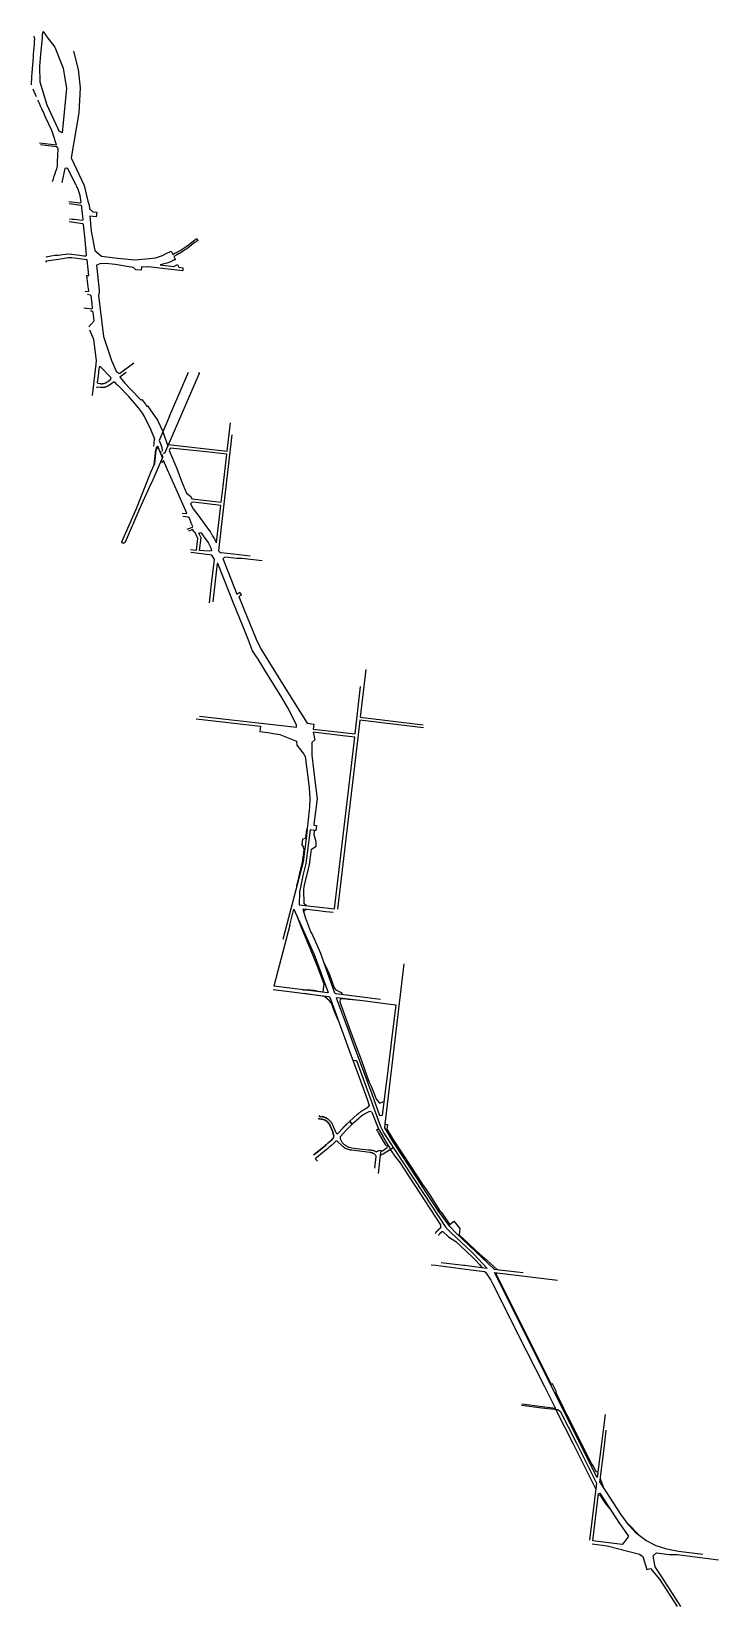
# Model space of a CAD drawing. Extents: x 267872 to 272229, y 5762262 to 5772251.
import ezdxf

# ---------------------------------------------------------------- set-up
doc = ezdxf.new("R2010")
doc.units = 0
for name, color, linetype in [('_xref', 7, 'Continuous'), ('SURFACE_EXISTING_BREAKLINE', 7, 'Continuous'), ('SURFACE_EXISTING_FLOW_ARROWS', 7, 'Continuous'), ('SURFACE_EXISTING_LOW_POINTS', 7, 'Continuous')]:
    doc.layers.add(name, color=color, linetype=linetype)

msp = doc.modelspace()

# ---------------------------------------------------------------- linework, layer by layer
for p, q in [((269677.2, 5766166.8), (269722.2, 5766161.1)), ((271354.2, 5763202.2), (271308.9, 5763292.4)), ((271451.3, 5763009), (271354.2, 5763202.2))]:
    msp.add_line(p, q)
msp.add_arc((271336.4, 5763193.3), 20, 26.67745, 26.68736)
at = {"layer": '_xref'}
for p, q in [((267892.8, 5772202.5), (267889, 5772221.1)), ((267891.7, 5772188.6), (267892.8, 5772202.5)), ((267932, 5772105.3), (267941, 5772214.4)), ((267941, 5772214.4), (267942.5, 5772232.5)), ((267942.5, 5772232.5), (267946.5, 5772251.4)), ((267946.5, 5772251.4), (267974.5, 5772209)), ((267974.5, 5772209), (268019.1, 5772152.1)), ((267883.7, 5772088.3), (267885.3, 5772108.4)), ((267885.3, 5772108.4), (267886.9, 5772128.4)), ((267886.9, 5772128.4), (267888.5, 5772148.5)), ((267888.5, 5772148.5), (267890.1, 5772168.6)), ((267890.1, 5772168.6), (267891.7, 5772188.6)), ((267925.8, 5772031.1), (267932, 5772105.3)), ((267925.8, 5772031.1), (267932, 5772105.3)), ((268019.1, 5772152.1), (268073.2, 5772019.8)), ((268019.1, 5772152.1), (268073.2, 5772019.8)), ((268137.3, 5772125.8), (268168.3, 5772010.8)), ((267876.5, 5771988.4), (267877.8, 5772012.1)), ((267877.8, 5772012.1), (267878.3, 5772020.7)), ((267878.3, 5772020.7), (267879.5, 5772035.6)), ((267879.5, 5772035.6), (267882.1, 5772068.3)), ((267882.1, 5772068.3), (267883.7, 5772088.3)), ((267927.7, 5771930.5), (267925.8, 5772031.1)), ((267927.7, 5771930.5), (267925.8, 5772031.1)), ((268073.2, 5772019.8), (268094.2, 5771890.8)), ((268073.2, 5772019.8), (268094.2, 5771890.8)), ((268168.3, 5772010.8), (268180.2, 5771893.8)), ((267871.9, 5771912.4), (267875.1, 5771964.7)), ((267875.1, 5771964.7), (267876.5, 5771988.4)), ((267971.1, 5771783.4), (267927.7, 5771930.5)), ((267971.1, 5771783.4), (267927.7, 5771930.5)), ((267879.4, 5771886.9), (267901.7, 5771838.4)), ((267921.8, 5771794.7), (267911.6, 5771816.8)), ((268094.2, 5771890.8), (268066.2, 5771609.7)), ((268094.2, 5771890.8), (268066.2, 5771609.7)), ((268180.2, 5771893.8), (268172.2, 5771735.7)), ((267929.4, 5771778.1), (267921.8, 5771794.7)), ((267937, 5771761.4), (267929.4, 5771778.1)), ((267942.1, 5771750.3), (267937, 5771761.4)), ((267945.4, 5771743.1), (267942.1, 5771750.3)), ((267947.2, 5771739.2), (267945.4, 5771743.1)), ((267954, 5771724.4), (267947.2, 5771739.2)), ((267954.5, 5771723.5), (267954, 5771724.4)), ((267961.7, 5771707.8), (267954.5, 5771723.5)), ((267981.8, 5771663.8), (267961.7, 5771707.8)), ((268038.2, 5771637.3), (267971.1, 5771783.4)), ((268172.2, 5771735.7), (268124.2, 5771450.7)), ((267998, 5771628.7), (267981.8, 5771663.8)), ((268000.6, 5771622.9), (267998, 5771628.7)), ((268004.9, 5771610.2), (268000.6, 5771622.9)), ((268010.9, 5771592.5), (268004.9, 5771610.2)), ((268046.6, 5771619), (268038.2, 5771637.3)), ((268066.2, 5771609.7), (268046.6, 5771619)), ((268066.2, 5771609.7), (268046.6, 5771619)), ((267922, 5771545), (268031.5, 5771531.6)), ((268030.8, 5771520.1), (267929.2, 5771532.4)), ((268031.5, 5771531.6), (268010.9, 5771592.5)), ((268036.8, 5771515.2), (268030.8, 5771520.1)), ((268040.2, 5771504.9), (268036.8, 5771515.2)), ((268039, 5771466.6), (268040.2, 5771504.9)), ((268039, 5771466.6), (268040.2, 5771504.9)), ((268037.6, 5771422.5), (268039, 5771466.6)), ((268037.6, 5771397.5), (268037.6, 5771422.5)), ((268124.2, 5771450.7), (268205.3, 5771274.4)), ((268005, 5771300), (268010.6, 5771316.9)), ((268010.6, 5771316.9), (268016.2, 5771333.4)), ((268016.2, 5771333.4), (268021.9, 5771350.5)), ((268021.9, 5771350.5), (268027, 5771365.9)), ((268027, 5771365.9), (268032.2, 5771381.2)), ((268032.2, 5771381.2), (268037.6, 5771397.5)), ((268082.7, 5771382.1), (268064.7, 5771292.9)), ((268099.8, 5771383.6), (268082.7, 5771382.1)), ((268153, 5771282.1), (268099.8, 5771383.6)), ((268158, 5771272.5), (268153, 5771282.1)), ((268161.9, 5771260.7), (268158, 5771272.5)), ((268164.3, 5771260.4), (268161.9, 5771260.7)), ((268165.7, 5771256.2), (268164.3, 5771260.4)), ((268169.3, 5771245.1), (268165.7, 5771256.2)), ((268169.9, 5771243.3), (268169.3, 5771245.1)), ((268179.8, 5771211.4), (268169.9, 5771243.3)), ((268186.5, 5771168.3), (268179.8, 5771211.4)), ((268205.3, 5771274.4), (268228.7, 5771174.4)), ((268109, 5771173.3), (268141.5, 5771169.3)), ((268125, 5771156), (268109.8, 5771157.8)), ((268140.1, 5771154.1), (268125, 5771156)), ((268155.2, 5771152.3), (268140.1, 5771154.1)), ((268141.5, 5771169.3), (268176.4, 5771165.1)), ((268185.1, 5771148.7), (268155.2, 5771152.3)), ((268176.4, 5771165.1), (268182.7, 5771164.3)), ((268182.7, 5771164.3), (268186.5, 5771168.3)), ((268190.4, 5771143.6), (268185.1, 5771148.7)), ((268192.1, 5771132.5), (268190.4, 5771143.6)), ((268193.7, 5771116.9), (268192.1, 5771132.5)), ((268197.9, 5771077.4), (268193.7, 5771116.9)), ((268228.7, 5771174.4), (268237.3, 5771149.8)), ((268237.3, 5771149.8), (268239.4, 5771127.3)), ((268239.4, 5771127.3), (268260.8, 5771108.6)), ((268260.8, 5771108.6), (268285.5, 5771105.6)), ((268285.5, 5771105.6), (268281.8, 5771075.1)), ((268153.1, 5771038.1), (268110.9, 5771043.4)), ((268113.8, 5771063.9), (268129, 5771062.1)), ((268129, 5771062.1), (268144.1, 5771060.3)), ((268144.1, 5771060.3), (268159.2, 5771058.5)), ((268197.7, 5771032.6), (268153.1, 5771038.1)), ((268159.2, 5771058.5), (268195.7, 5771054.1)), ((268195.7, 5771054.1), (268199.8, 5771058.1)), ((268202.7, 5771027.5), (268197.7, 5771032.6)), ((268199.8, 5771058.1), (268197.9, 5771077.4)), ((268212, 5770929.7), (268202.7, 5771027.5)), ((268281.8, 5771075.1), (268241.9, 5771080)), ((268241.9, 5771080), (268250.9, 5770984.5)), ((268221.3, 5770831.9), (268212, 5770929.7)), ((268250.9, 5770984.5), (268274.4, 5770863.1)), ((268866.6, 5770898.5), (268878.6, 5770907.1)), ((268878.6, 5770907.1), (268898, 5770922.4)), ((268902.4, 5770908.3), (268889.2, 5770898.2)), ((268898, 5770922.4), (268905.3, 5770927.8)), ((268908.5, 5770912.9), (268902.4, 5770908.3)), ((268905.3, 5770927.8), (268914, 5770933.8)), ((268915.3, 5770918.3), (268908.5, 5770912.9)), ((268914, 5770933.8), (268920.1, 5770938.4)), ((268920.5, 5770922.1), (268915.3, 5770918.3)), ((268920.1, 5770938.4), (268927.8, 5770926.5)), ((268927.8, 5770926.5), (268920.5, 5770922.1)), ((267964.4, 5770824.8), (267967, 5770821.6)), ((268042.8, 5770806), (267965, 5770794.3)), ((267967, 5770821.6), (267995.3, 5770828.5)), ((267995.3, 5770828.5), (268022.4, 5770832.5)), ((268022.4, 5770832.5), (268040.4, 5770832.6)), ((268040.4, 5770832.6), (268102, 5770841.9)), ((268105.9, 5770815.5), (268042.8, 5770806)), ((268102, 5770841.9), (268103.8, 5770841.7)), ((268103.8, 5770841.7), (268126.4, 5770839)), ((268114.5, 5770816.8), (268105.9, 5770815.5)), ((268127, 5770815.2), (268114.5, 5770816.8)), ((268126.4, 5770839), (268128.1, 5770838.7)), ((268222.8, 5770803.9), (268127, 5770815.2)), ((268128.1, 5770838.7), (268160.1, 5770834.9)), ((268160.1, 5770834.9), (268176, 5770832.9)), ((268176, 5770832.9), (268191.1, 5770831.1)), ((268191.1, 5770831.1), (268204.8, 5770829.4)), ((268204.8, 5770829.4), (268217.2, 5770827.9)), ((268217.2, 5770827.9), (268221.3, 5770831.9)), ((268224.4, 5770802.3), (268222.8, 5770803.9)), ((268235.8, 5770703.5), (268224.4, 5770802.3)), ((268274.4, 5770863.1), (268315.6, 5770826.3)), ((268315.6, 5770826.3), (268417.4, 5770813.9)), ((268417.4, 5770813.9), (268530.3, 5770802.4)), ((268530.3, 5770802.4), (268621.2, 5770812.5)), ((268621.2, 5770812.5), (268657.6, 5770816.5)), ((268657.6, 5770816.5), (268702.6, 5770829.8)), ((268702.6, 5770829.8), (268721.4, 5770840.5)), ((268721.4, 5770840.5), (268758.6, 5770858.6)), ((268776.4, 5770802.3), (268748.5, 5770788.1)), ((268758.6, 5770858.6), (268768.1, 5770838.1)), ((268768.1, 5770838.1), (268781.7, 5770844.5)), ((268778.7, 5770827.5), (268773.9, 5770825.3)), ((268773.9, 5770825.3), (268784.4, 5770802.5)), ((268784.4, 5770802.5), (268776.4, 5770802.3)), ((268793.3, 5770834.9), (268778.7, 5770827.5)), ((268781.7, 5770844.5), (268795.7, 5770851.7)), ((268803.5, 5770840.3), (268793.3, 5770834.9)), ((268795.7, 5770851.7), (268815.5, 5770863.2)), ((268810.9, 5770844.3), (268803.5, 5770840.3)), ((268826.6, 5770853.6), (268810.9, 5770844.3)), ((268815.5, 5770863.2), (268834.1, 5770874.8)), ((268836.8, 5770859.9), (268826.6, 5770853.6)), ((268834.1, 5770874.8), (268853.6, 5770888.6)), ((268842.9, 5770864), (268836.8, 5770859.9)), ((268849.5, 5770868.3), (268842.9, 5770864)), ((268857, 5770873.9), (268849.5, 5770868.3)), ((268853.6, 5770888.6), (268853.9, 5770888.2)), ((268853.9, 5770888.2), (268866.6, 5770898.5)), ((268867.5, 5770881.4), (268857, 5770873.9)), ((268875.4, 5770887.6), (268867.5, 5770881.4)), ((268889.2, 5770898.2), (268875.4, 5770887.6)), ((267965, 5770794.3), (267960, 5770789.2)), ((268225.8, 5770685.8), (268223.7, 5770704.5)), ((268223.7, 5770704.5), (268235.8, 5770703)), ((268235.8, 5770703), (268235.8, 5770703.5)), ((268304.3, 5770777), (268284.2, 5770769.9)), ((268284.2, 5770769.9), (268301, 5770610.5)), ((268343.7, 5770780.2), (268304.3, 5770777)), ((268402, 5770773.3), (268343.7, 5770780.2)), ((268477.7, 5770761.2), (268402, 5770773.3)), ((268518.9, 5770754.8), (268477.7, 5770761.2)), ((268521.8, 5770752.1), (268518.9, 5770754.8)), ((268534.4, 5770740.4), (268521.8, 5770752.1)), ((268566.7, 5770736.9), (268534.4, 5770740.4)), ((268568.7, 5770755), (268566.7, 5770736.9)), ((268569.2, 5770759.7), (268568.7, 5770755)), ((268604.5, 5770757.8), (268569.2, 5770759.7)), ((268614.7, 5770759.4), (268604.5, 5770757.8)), ((268720.5, 5770746.5), (268614.7, 5770759.4)), ((268730.7, 5770781.8), (268687.7, 5770770.8)), ((268687.7, 5770770.8), (268687.7, 5770770.8)), ((268687.7, 5770770.8), (268773.9, 5770760.3)), ((268831.6, 5770732.9), (268720.5, 5770746.5)), ((268748.5, 5770788.1), (268730.7, 5770781.8)), ((268773.9, 5770760.3), (268797.5, 5770774.2)), ((268797.5, 5770774.2), (268805.7, 5770756.4)), ((268805.7, 5770756.4), (268831.6, 5770753.2)), ((268831.6, 5770753.2), (268831.6, 5770732.9)), ((268212.2, 5770604.5), (268230.8, 5770602.3)), ((268227.9, 5770667.1), (268225.8, 5770685.8)), ((268230, 5770648.4), (268227.9, 5770667.1)), ((268231.8, 5770632.8), (268230, 5770648.4)), ((268230.8, 5770602.3), (268234.8, 5770606.2)), ((268234.8, 5770606.2), (268231.8, 5770632.8)), ((268301, 5770610.5), (268301.8, 5770600.6)), ((268245.5, 5770580.1), (268226.4, 5770582.4)), ((268250.6, 5770575), (268245.5, 5770580.1)), ((268256.2, 5770525.8), (268250.6, 5770575)), ((268259.6, 5770496.3), (268256.2, 5770525.8)), ((268301.8, 5770600.6), (268297.8, 5770577.4)), ((268297.8, 5770577.4), (268328.6, 5770317)), ((268204.1, 5770498.5), (268255.6, 5770492.3)), ((268235.7, 5770378.1), (268268.8, 5770416.6)), ((268257.4, 5770476.7), (268247.1, 5770477.9)), ((268255.6, 5770492.3), (268259.6, 5770496.3)), ((268262.4, 5770471.6), (268257.4, 5770476.7)), ((268268.8, 5770416.6), (268262.4, 5770471.6)), ((268266.3, 5770298), (268242.5, 5770357)), ((268328.6, 5770317), (268379.2, 5770165.5)), ((268284.4, 5770164), (268266.3, 5770298)), ((268258.3, 5769942), (268281.6, 5770140.5)), ((268281.6, 5770140.5), (268284.4, 5770164)), ((268300.6, 5770123.1), (268297.9, 5770100)), ((268307.8, 5770126.4), (268300.6, 5770123.1)), ((268376.5, 5770054.4), (268307.8, 5770126.4)), ((268307.8, 5770126.4), (268307.8, 5770126.4)), ((268379.2, 5770165.5), (268410.9, 5770093.6)), ((268429.9, 5770081.6), (268521.6, 5770149.7)), ((268292.3, 5770052.8), (268289, 5770025.6)), ((268289, 5770025.6), (268293.4, 5770020)), ((268294.1, 5770068.2), (268292.3, 5770052.8)), ((268293.4, 5770020), (268305.4, 5770018.6)), ((268294.5, 5770071.6), (268294.1, 5770068.2)), ((268296, 5770084.1), (268294.5, 5770071.6)), ((268297.9, 5770100), (268296, 5770084.1)), ((268305.4, 5770018.6), (268310.3, 5770018)), ((268310.3, 5770018), (268312.4, 5770017.8)), ((268312.4, 5770017.8), (268314.5, 5770017.7)), ((268314.5, 5770017.7), (268316.6, 5770017.6)), ((268316.6, 5770017.6), (268318.8, 5770017.6)), ((268318.8, 5770017.6), (268320.9, 5770017.7)), ((268320.9, 5770017.7), (268323, 5770017.9)), ((268323, 5770017.9), (268325.1, 5770018.2)), ((268325.1, 5770018.2), (268327.2, 5770018.5)), ((268327.2, 5770018.5), (268329.2, 5770018.9)), ((268329.2, 5770018.9), (268331.3, 5770019.4)), ((268331.3, 5770019.4), (268333.3, 5770019.9)), ((268333.3, 5770019.9), (268335.3, 5770020.5)), ((268335.3, 5770020.5), (268337.2, 5770021.2)), ((268337.2, 5770021.2), (268339.2, 5770022)), ((268339.2, 5770022), (268343, 5770023.7)), ((268343, 5770023.7), (268346.7, 5770025.8)), ((268346.7, 5770025.8), (268348.5, 5770026.9)), ((268348.5, 5770026.9), (268350.1, 5770028)), ((268350.1, 5770028), (268351.3, 5770028.8)), ((268351.3, 5770028.8), (268351.6, 5770029.1)), ((268351.6, 5770029.1), (268363.9, 5770038.4)), ((268357, 5770002.8), (268354.9, 5770001.7)), ((268359.1, 5770004), (268357, 5770002.8)), ((268361.1, 5770005.3), (268359.1, 5770004)), ((268363.1, 5770006.6), (268361.1, 5770005.3)), ((268365.1, 5770007.9), (268363.1, 5770006.6)), ((268363.9, 5770038.4), (268374.5, 5770046.4)), ((268366.6, 5770009.1), (268365.1, 5770007.9)), ((268380.7, 5770019.7), (268366.6, 5770009.1)), ((268374.5, 5770046.4), (268375, 5770053)), ((268375, 5770053), (268376.5, 5770054.4)), ((268391.9, 5770028.2), (268380.7, 5770019.7)), ((268399.3, 5770027.6), (268391.9, 5770028.2)), ((268413.3, 5770012.9), (268399.3, 5770027.6)), ((268410.9, 5770093.6), (268429.9, 5770081.6)), ((268423.2, 5770002.6), (268413.3, 5770012.9)), ((268424.6, 5770004), (268423.2, 5770002.6)), ((268490, 5769935.5), (268424.6, 5770004)), ((268472.5, 5770089.3), (268432.2, 5770058.8)), ((268432.2, 5770058.8), (268444.7, 5770043.5)), ((268444.7, 5770043.5), (268464.7, 5770020.7)), ((268464.7, 5770020.7), (268500.4, 5769983.7)), ((268290.5, 5769995.2), (268284.9, 5769990.8)), ((268307.4, 5769993.2), (268290.5, 5769995.2)), ((268311.4, 5769992.8), (268307.4, 5769993.2)), ((268313.4, 5769992.7), (268311.4, 5769992.8)), ((268315.4, 5769992.6), (268313.4, 5769992.7)), ((268317.8, 5769992.6), (268315.4, 5769992.6)), ((268320.2, 5769992.7), (268317.8, 5769992.6)), ((268322.6, 5769992.8), (268320.2, 5769992.7)), ((268325, 5769993), (268322.6, 5769992.8)), ((268327.4, 5769993.2), (268325, 5769993)), ((268329.8, 5769993.6), (268327.4, 5769993.2)), ((268332.2, 5769994), (268329.8, 5769993.6)), ((268334.5, 5769994.4), (268332.2, 5769994)), ((268336.9, 5769995), (268334.5, 5769994.4)), ((268339.2, 5769995.6), (268336.9, 5769995)), ((268341.5, 5769996.3), (268339.2, 5769995.6)), ((268343.8, 5769997), (268341.5, 5769996.3)), ((268346.1, 5769997.8), (268343.8, 5769997)), ((268348.3, 5769998.7), (268346.1, 5769997.8)), ((268350.5, 5769999.7), (268348.3, 5769998.7)), ((268352.7, 5770000.7), (268350.5, 5769999.7)), ((268354.9, 5770001.7), (268352.7, 5770000.7)), ((268551.5, 5769865.1), (268490, 5769935.5)), ((268500.4, 5769983.7), (268567.6, 5769914.1)), ((268567.6, 5769914.1), (268571.6, 5769917.9)), ((268571.6, 5769917.9), (268595.4, 5769886.8)), ((268575.7, 5769831.3), (268551.5, 5769865.1)), ((268589, 5769809.4), (268575.7, 5769831.3)), ((268575.7, 5769831.3), (268575.7, 5769831.3)), ((268630.5, 5769722.5), (268589, 5769809.4)), ((268595.4, 5769886.8), (268604, 5769874.1)), ((268604, 5769874.1), (268608.1, 5769876.9)), ((268608.1, 5769876.9), (268671.5, 5769785.8)), ((268633.1, 5769716.3), (268630.5, 5769722.5)), ((268648, 5769681.4), (268633.1, 5769716.3)), ((268671.5, 5769785.8), (268704.2, 5769713.5)), ((268704.2, 5769713.5), (268736.2, 5769622.2)), ((269113, 5769590.4), (269133.9, 5769770.2)), ((268647.6, 5769620.8), (268649.6, 5769638.9)), ((268653.1, 5769669.4), (268648, 5769681.4)), ((268649.6, 5769638.9), (268650.1, 5769643.2)), ((268650.1, 5769643.2), (268652.4, 5769663.3)), ((268652.4, 5769663.3), (268653.1, 5769669.4)), ((268667.6, 5769603.4), (268658.7, 5769599.7)), ((268673, 5769620.5), (268667.6, 5769603.4)), ((268678.2, 5769607.8), (268673, 5769620.5)), ((268686, 5769588.8), (268678.2, 5769607.8)), ((268736.2, 5769622.2), (268740.7, 5769631.5)), ((268740.7, 5769631.5), (268812.3, 5769623.6)), ((268752.4, 5769609.8), (268745.8, 5769594.8)), ((268960.2, 5769586.6), (268752.4, 5769609.8)), ((268812.3, 5769623.6), (268962.6, 5769607)), ((268962.6, 5769607), (269113, 5769590.4)), ((269085.2, 5769181.5), (269145, 5769693.9)), ((268658.7, 5769599.7), (268648.1, 5769501.4)), ((268703.3, 5769547), (268686, 5769588.8)), ((268693.6, 5769524.7), (268703.3, 5769547)), ((268704.2, 5769517.2), (268693.6, 5769524.7)), ((268709.8, 5769531.2), (268704.2, 5769517.2)), ((268740.5, 5769456.7), (268709.8, 5769531.2)), ((268745.8, 5769594.8), (268793.4, 5769479.9)), ((269110.4, 5769569.8), (268960.2, 5769586.6)), ((269086.7, 5769368.7), (269110.4, 5769569.8)), ((268746.7, 5769443), (268740.5, 5769456.7)), ((268857.4, 5769197.4), (268746.7, 5769443)), ((268793.4, 5769479.9), (268823.5, 5769399.5)), ((268823.5, 5769399.5), (268854.7, 5769324)), ((268854.7, 5769324), (268881.4, 5769302.8)), ((269074.7, 5769265.6), (269086.7, 5769368.7)), ((268888.6, 5769265.2), (268879.3, 5769255.5)), ((268879.3, 5769255.5), (268898.3, 5769223.7)), ((268881.4, 5769302.8), (268888.7, 5769287.3)), ((268899.3, 5769265.9), (268888.6, 5769265.2)), ((268888.7, 5769287.3), (269074.7, 5769265.6)), ((268898.3, 5769223.7), (268926.7, 5769184.9)), ((269072.3, 5769245.7), (268899.3, 5769265.9)), ((269063.8, 5769172.8), (269072.3, 5769245.7)), ((268827.5, 5769196.4), (268854.5, 5769193.4)), ((268866.5, 5769171.8), (268831.8, 5769175.8)), ((268854.5, 5769193.4), (268856, 5769195.5)), ((268856, 5769195.5), (268857.4, 5769197.4)), ((268859.7, 5769094.6), (268892.9, 5769108.7)), ((268870.9, 5769168.4), (268866.5, 5769171.8)), ((268877.9, 5769151.8), (268870.9, 5769168.4)), ((268879.4, 5769148.1), (268877.9, 5769151.8)), ((268885.6, 5769133.2), (268879.4, 5769148.1)), ((268894.4, 5769112.2), (268885.6, 5769133.2)), ((268892.9, 5769108.7), (268894.4, 5769112.2)), ((268926.7, 5769184.9), (269005, 5769078)), ((269047, 5769028.5), (269063.8, 5769172.8)), ((269059.1, 5768957.8), (269085.2, 5769181.5)), ((268894.9, 5769092.6), (268867.5, 5769081.4)), ((268897.2, 5769087.1), (268894.9, 5769092.6)), ((268899.6, 5769081.3), (268897.2, 5769087.1)), ((268901.7, 5769076), (268899.6, 5769081.3)), ((268908.6, 5769078.9), (268901.7, 5769076)), ((268926.2, 5769036.9), (268908.6, 5769078.9)), ((268921.7, 5768998.7), (268923.8, 5769016.3)), ((268923.8, 5769016.3), (268926.2, 5769036.9)), ((268934.2, 5769069.9), (268945.7, 5769074.9)), ((268947, 5769040.2), (268934.2, 5769069.9)), ((268937.7, 5768960.2), (268947, 5769040.2)), ((268945.7, 5769074.9), (268971.7, 5769037.3)), ((268971.7, 5769037.3), (268992.3, 5769010.3)), ((268992.3, 5769010.3), (269010, 5768977)), ((269005, 5769078), (269006.7, 5769075.5)), ((269006.7, 5769075.5), (269008.9, 5769072.1)), ((269008.9, 5769072.1), (269014.1, 5769063.8)), ((269014.1, 5769063.8), (269017.1, 5769058.8)), ((269017.1, 5769058.8), (269019.7, 5769054.4)), ((269019.7, 5769054.4), (269023, 5769048.7)), ((269023, 5769048.7), (269026.4, 5769042.7)), ((269026.4, 5769042.7), (269030.5, 5769035.2)), ((269030.5, 5769035.2), (269044.7, 5769009.2)), ((269044.7, 5769009.2), (269047, 5769028.5)), ((268880.7, 5768966.7), (268917.4, 5768962.5)), ((269015.8, 5768930.7), (268882.4, 5768946)), ((268917.4, 5768962.5), (268919.6, 5768981.1)), ((268919.6, 5768981.1), (268921.7, 5768998.7)), ((268966.1, 5768956.9), (268937.7, 5768960.2)), ((269001.7, 5768955.5), (268966.1, 5768956.9)), ((269012.6, 5768958.5), (269001.7, 5768955.5)), ((269010, 5768977), (269012.6, 5768958.5)), ((269032.5, 5768902.8), (269015.8, 5768930.7)), ((269063.6, 5768949.3), (269059.1, 5768957.8)), ((269070.5, 5768945), (269063.6, 5768949.3)), ((269093.5, 5768942.4), (269070.5, 5768945)), ((269100.2, 5768917.8), (269085.4, 5768909.5)), ((269085.4, 5768909.5), (269117.6, 5768827.7)), ((269151.1, 5768935.9), (269093.5, 5768942.4)), ((269173.3, 5768908.8), (269100.2, 5768917.8)), ((269257.7, 5768924), (269151.1, 5768935.9)), ((269204.9, 5768909.3), (269173.3, 5768908.8)), ((269335, 5768894.8), (269204.9, 5768909.3)), ((269012.4, 5768728.6), (269032.5, 5768902.8)), ((269050, 5768877.1), (269021.9, 5768633.7)), ((269052.7, 5768877.4), (269050, 5768877.1)), ((269157.5, 5768615.9), (269052.7, 5768877.4)), ((269117.6, 5768827.7), (269174.5, 5768683.6)), ((269000.9, 5768628.6), (269012.4, 5768728.6)), ((269209.5, 5768486.3), (269157.5, 5768615.9)), ((269174.5, 5768683.6), (269193, 5768695.2)), ((269202.6, 5768677.4), (269187.6, 5768667)), ((269187.6, 5768667), (269216.6, 5768593.4)), ((269193, 5768695.2), (269195.9, 5768687.5)), ((269195.9, 5768687.5), (269198, 5768688.9)), ((269198, 5768688.9), (269201.7, 5768679.6)), ((269201.7, 5768679.6), (269201.7, 5768679.6)), ((269201.7, 5768679.6), (269202.6, 5768677.4)), ((269216.6, 5768593.4), (269296.4, 5768397.1)), ((269247.5, 5768391.5), (269209.5, 5768486.3)), ((269274.5, 5768324.3), (269247.5, 5768391.5)), ((269290.9, 5768298.2), (269274.5, 5768324.3)), ((269296.4, 5768397.1), (269325.9, 5768337.1)), ((269325.9, 5768337.1), (269325.9, 5768337)), ((269325.9, 5768337), (269464.1, 5768113.4)), ((269308.5, 5768270.2), (269290.9, 5768298.2)), ((269376, 5768162.7), (269308.5, 5768270.2)), ((269991.4, 5768204.9), (269957, 5767902.7)), ((269454.3, 5768038.1), (269376, 5768162.7)), ((269464.1, 5768113.4), (269464.1, 5768113.4)), ((269464.1, 5768113.4), (269584, 5767921.6)), ((269497.3, 5767961.8), (269454.3, 5768038.1)), ((269924.3, 5767797), (269958.5, 5768098.1)), ((268938.3, 5767908.6), (269178.2, 5767881.5)), ((269528, 5767904.2), (269497.3, 5767961.8)), ((269584, 5767921.6), (269621, 5767863.9)), ((268916.1, 5767891.2), (269323.7, 5767845)), ((269178.2, 5767881.5), (269551.6, 5767839.3)), ((269323.7, 5767845), (269319.8, 5767812.8)), ((269319.8, 5767812.8), (269371.2, 5767805.1)), ((269371.2, 5767805.1), (269407.3, 5767799.7)), ((269552.9, 5767851.1), (269528, 5767904.2)), ((269551.6, 5767839.3), (269552.9, 5767851.1)), ((269621, 5767863.9), (269662.5, 5767858.9)), ((269662.5, 5767858.9), (269658.6, 5767827)), ((269658.6, 5767827), (269924.3, 5767797)), ((269845.5, 5767785.2), (269658.6, 5767806.5)), ((269658.6, 5767806.5), (269668.2, 5767758.1)), ((269946.1, 5767810.5), (269943.7, 5767790.6)), ((269954.6, 5767882.7), (269946.1, 5767810.5)), ((270357.1, 5767835.1), (269954.6, 5767882.7)), ((269957, 5767902.7), (270356.2, 5767854.7)), ((269407.3, 5767799.7), (269447.9, 5767793.7)), ((269447.9, 5767793.7), (269458.5, 5767789.2)), ((269458.5, 5767789.2), (269520, 5767763.4)), ((269520, 5767763.4), (269552, 5767749.9)), ((269552, 5767749.9), (269554.8, 5767726)), ((269554.8, 5767726), (269577.6, 5767694.9)), ((269668.2, 5767758.1), (269649.9, 5767741.6)), ((269649.9, 5767741.6), (269650.1, 5767661.1)), ((269792.7, 5766686.7), (269921.8, 5767776.5)), ((269943.7, 5767790.6), (269813.3, 5766684.4)), ((269921.8, 5767776.5), (269845.5, 5767785.2)), ((269577.6, 5767694.9), (269598.1, 5767667)), ((269598.1, 5767667), (269608.1, 5767653.4)), ((269608.1, 5767653.4), (269633.3, 5767455.9)), ((269650.1, 5767661.1), (269670.2, 5767483.6)), ((269633.3, 5767455.9), (269637.6, 5767385.6)), ((269670.2, 5767483.6), (269682.9, 5767384.3)), ((269633.8, 5767312.5), (269626.7, 5767254.2)), ((269634.7, 5767330.9), (269633.8, 5767312.5)), ((269637.7, 5767384.4), (269634.7, 5767330.9)), ((269637.6, 5767385.6), (269637.6, 5767385)), ((269637.6, 5767385), (269637.7, 5767384.4)), ((269682.9, 5767384.3), (269663.3, 5767223.2)), ((269682.9, 5767384.3), (269682.9, 5767384.3)), ((269682.9, 5767384.3), (269682.9, 5767384.3)), ((269621.4, 5767210.5), (269618.8, 5767189.6)), ((269626.7, 5767254.2), (269621.4, 5767210.5)), ((269663.3, 5767223.2), (269663.2, 5767217.6)), ((269663.2, 5767217.6), (269678.5, 5767215.8)), ((269678.5, 5767215.8), (269674.9, 5767183)), ((269613.3, 5767133.8), (269594.9, 5766984.9)), ((269638.7, 5767187.1), (269612.8, 5766974)), ((269620.2, 5767189.4), (269613.3, 5767133.8)), ((269618.8, 5767189.6), (269620.2, 5767189.4)), ((269667.1, 5767183.9), (269638.7, 5767187.1)), ((269674.9, 5767183), (269667.1, 5767183.9)), ((269594.9, 5766984.9), (269491.2, 5766589.8)), ((269612.8, 5766974), (269593.2, 5766898.2)), ((269593.2, 5766898.2), (269571.1, 5766792.6)), ((269571.1, 5766792.6), (269569.9, 5766711.6)), ((269569.9, 5766711.6), (269792.7, 5766686.7)), ((269509.6, 5766583.9), (269536.2, 5766685.6)), ((269536.2, 5766685.6), (269664.5, 5766397.5)), ((269595.3, 5766683.7), (269598.6, 5766687.6)), ((269611.2, 5766625.3), (269595.3, 5766683.7)), ((269598.6, 5766687.6), (269672.6, 5766678.8)), ((269644.2, 5766542.1), (269611.2, 5766625.3)), ((269672.6, 5766678.8), (269737.7, 5766671.1)), ((269737.7, 5766671.1), (269786.2, 5766665.3)), ((269509.6, 5766583.9), (269408.1, 5766195.9)), ((269491.2, 5766589.8), (269465.6, 5766492.5)), ((269648.9, 5766531.8), (269644.2, 5766542.1)), ((269691.7, 5766437.5), (269648.9, 5766531.8)), ((269707.5, 5766402.9), (269691.7, 5766437.5)), ((269664.5, 5766397.5), (269752.7, 5766157)), ((269728.6, 5766343.1), (269707.5, 5766402.9)), ((269762.4, 5766247.7), (269728.6, 5766343.1)), ((270114.6, 5765320.9), (270234.4, 5766338.4)), ((269796.3, 5766151.9), (269762.4, 5766247.7)), ((269405, 5766175), (269757.2, 5766130.9)), ((269749.8, 5766153.3), (269408.1, 5766195.9)), ((269752.7, 5766157), (269749.8, 5766153.3)), ((269757.2, 5766130.9), (269763.3, 5766126)), ((269763.3, 5766126), (269778.1, 5766086)), ((269802.5, 5766147), (269796.3, 5766151.9)), ((269986, 5766124.7), (269802.5, 5766147)), ((269806.9, 5766120.5), (269809.9, 5766124.3)), ((269875.6, 5765934.6), (269806.9, 5766120.5)), ((269809.9, 5766124.3), (269987.4, 5766102.5)), ((270085.9, 5766112.6), (269986, 5766124.7)), ((269778.1, 5766086), (269893.8, 5765771.3)), ((269987.4, 5766102.5), (270132.2, 5766084.8)), ((270132.2, 5766084.8), (270182.2, 5766078.7)), ((270182.2, 5766078.7), (270152.8, 5765838.8)), ((269914.8, 5765828.4), (269875.6, 5765934.6)), ((269954.4, 5765720.9), (269914.8, 5765828.4)), ((270152.8, 5765838.8), (270148, 5765799.4)), ((269893.8, 5765771.3), (269910.1, 5765726.9)), ((269910.1, 5765726.9), (269927, 5765724.9)), ((269927, 5765724.9), (269932.5, 5765724.2)), ((269932.5, 5765724.2), (270086.1, 5765307)), ((269989.7, 5765625.2), (269954.4, 5765720.9)), ((270148, 5765799.4), (270135.9, 5765700.3)), ((270031.6, 5765511.8), (269989.7, 5765625.2)), ((270129, 5765643.7), (270117.3, 5765548.1)), ((270135.9, 5765700.3), (270129, 5765643.7)), ((270082.1, 5765374.8), (270031.6, 5765511.8)), ((270117.3, 5765548.1), (270096.3, 5765376.5)), ((269966.6, 5765405.9), (269973.6, 5765410.5)), ((269973.6, 5765410.5), (269980.7, 5765414.7)), ((269980.7, 5765414.7), (269988, 5765418.7)), ((269988, 5765418.7), (269995.4, 5765422.4)), ((269696.9, 5765355.1), (269689, 5765356.1)), ((269695.3, 5765375.4), (269698.8, 5765371)), ((269696.9, 5765355.1), (269708.8, 5765353.6)), ((269708.8, 5765353.6), (269696.9, 5765355.1)), ((269698.8, 5765371), (269710.7, 5765369.5)), ((269708.8, 5765353.6), (269710.8, 5765353.4)), ((269710.8, 5765353.4), (269708.8, 5765353.6)), ((269710.7, 5765369.5), (269712.8, 5765369.3)), ((269710.8, 5765353.4), (269714.2, 5765352.7)), ((269714.2, 5765352.7), (269710.8, 5765353.4)), ((269712.8, 5765369.3), (269713.5, 5765369.2)), ((269715.6, 5765368.9), (269713.5, 5765369.2)), ((269713.5, 5765369.2), (269715.6, 5765368.9)), ((269714.2, 5765352.7), (269721.8, 5765351.1)), ((269721.8, 5765351.1), (269714.2, 5765352.7)), ((269718.5, 5765368.4), (269715.6, 5765368.9)), ((269715.6, 5765368.9), (269718.5, 5765368.4)), ((269721.3, 5765367.8), (269718.5, 5765368.4)), ((269718.5, 5765368.4), (269721.3, 5765367.8)), ((269724, 5765367.1), (269721.3, 5765367.8)), ((269721.3, 5765367.8), (269724, 5765367.1)), ((269721.8, 5765351.1), (269728.4, 5765348.8)), ((269728.4, 5765348.8), (269721.8, 5765351.1)), ((269726.8, 5765366.3), (269724, 5765367.1)), ((269724, 5765367.1), (269726.8, 5765366.3)), ((269729.5, 5765365.5), (269726.8, 5765366.3)), ((269726.8, 5765366.3), (269729.5, 5765365.5)), ((269728.4, 5765348.8), (269734.8, 5765345.9)), ((269734.8, 5765345.9), (269728.4, 5765348.8)), ((269732.2, 5765364.5), (269729.5, 5765365.5)), ((269729.5, 5765365.5), (269732.2, 5765364.5)), ((269734.8, 5765363.5), (269732.2, 5765364.5)), ((269732.2, 5765364.5), (269734.8, 5765363.5)), ((269737.4, 5765362.4), (269734.8, 5765363.5)), ((269734.8, 5765363.5), (269737.4, 5765362.4)), ((269734.8, 5765345.9), (269740.8, 5765342.3)), ((269740.8, 5765342.3), (269734.8, 5765345.9)), ((269739.9, 5765361.2), (269737.4, 5765362.4)), ((269737.4, 5765362.4), (269739.9, 5765361.2)), ((269742.4, 5765360), (269739.9, 5765361.2)), ((269739.9, 5765361.2), (269742.4, 5765360)), ((269740.8, 5765342.3), (269746.5, 5765338.2)), ((269746.5, 5765338.2), (269740.8, 5765342.3)), ((269744.9, 5765358.6), (269742.4, 5765360)), ((269742.4, 5765360), (269744.9, 5765358.6)), ((269747.3, 5765357.2), (269744.9, 5765358.6)), ((269744.9, 5765358.6), (269747.3, 5765357.2)), ((269746.5, 5765338.2), (269751.7, 5765333.5)), ((269751.7, 5765333.5), (269746.5, 5765338.2)), ((269749.6, 5765355.7), (269747.3, 5765357.2)), ((269747.3, 5765357.2), (269749.6, 5765355.7)), ((269751.9, 5765354.1), (269749.6, 5765355.7)), ((269749.6, 5765355.7), (269751.9, 5765354.1)), ((269751.7, 5765333.5), (269756.4, 5765328.3)), ((269756.4, 5765328.3), (269751.7, 5765333.5)), ((269754.2, 5765352.4), (269751.9, 5765354.1)), ((269751.9, 5765354.1), (269754.2, 5765352.4)), ((269756.4, 5765350.7), (269754.2, 5765352.4)), ((269754.2, 5765352.4), (269756.4, 5765350.7)), ((269758.5, 5765348.9), (269756.4, 5765350.7)), ((269756.4, 5765350.7), (269758.5, 5765348.9)), ((269756.4, 5765328.3), (269760.6, 5765322.6)), ((269760.6, 5765322.6), (269756.4, 5765328.3)), ((269760.6, 5765347.1), (269758.5, 5765348.9)), ((269758.5, 5765348.9), (269760.6, 5765347.1)), ((269762.7, 5765345.1), (269760.6, 5765347.1)), ((269760.6, 5765347.1), (269762.7, 5765345.1)), ((269760.6, 5765322.6), (269764.2, 5765316.6)), ((269764.2, 5765316.6), (269760.6, 5765322.6)), ((269764.6, 5765343.1), (269762.7, 5765345.1)), ((269762.7, 5765345.1), (269764.6, 5765343.1)), ((269764.2, 5765316.6), (269766.8, 5765310.9)), ((269766.8, 5765310.9), (269764.2, 5765316.6)), ((269766.5, 5765341.1), (269764.6, 5765343.1)), ((269764.6, 5765343.1), (269766.5, 5765341.1)), ((269768.3, 5765338.9), (269766.5, 5765341.1)), ((269766.5, 5765341.1), (269768.3, 5765338.9)), ((269766.8, 5765310.9), (269782.7, 5765272.9)), ((269782.7, 5765272.9), (269766.8, 5765310.9)), ((269768.9, 5765338.2), (269768.3, 5765338.9)), ((269768.3, 5765338.9), (269768.9, 5765338.2)), ((269768.9, 5765338.2), (269770.1, 5765336.7)), ((269770.1, 5765336.7), (269771.8, 5765334.5)), ((269771.8, 5765334.5), (269773.4, 5765332.2)), ((269773.4, 5765332.2), (269775, 5765329.8)), ((269775, 5765329.8), (269776.5, 5765327.4)), ((269776.5, 5765327.4), (269777.9, 5765324.9)), ((269777.9, 5765324.9), (269779.2, 5765322.4)), ((269779.2, 5765322.4), (269780.4, 5765319.8)), ((269780.4, 5765319.8), (269781.3, 5765317.8)), ((269781.3, 5765317.8), (269781.6, 5765317.1)), ((269781.6, 5765317.1), (269801.6, 5765269.3)), ((269858.6, 5765308.9), (269855.8, 5765306)), ((269855.8, 5765306), (269858.6, 5765308.9)), ((269862.2, 5765312.6), (269858.6, 5765308.9)), ((269858.6, 5765308.9), (269862.2, 5765312.6)), ((269865, 5765315.4), (269862.2, 5765312.6)), ((269862.2, 5765312.6), (269865, 5765315.4)), ((269868.6, 5765319.1), (269865, 5765315.4)), ((269865, 5765315.4), (269868.6, 5765319.1)), ((269871.5, 5765321.8), (269868.6, 5765319.1)), ((269868.6, 5765319.1), (269871.5, 5765321.8)), ((269875.2, 5765325.4), (269871.5, 5765321.8)), ((269871.5, 5765321.8), (269875.2, 5765325.4)), ((269878.1, 5765328.1), (269875.2, 5765325.4)), ((269875.2, 5765325.4), (269878.1, 5765328.1)), ((269899.4, 5765314.5), (269875.4, 5765291.3)), ((269882.9, 5765332.6), (269878.1, 5765328.1)), ((269878.1, 5765328.1), (269882.9, 5765332.6)), ((269889.7, 5765338.7), (269882.9, 5765332.6)), ((269882.9, 5765332.6), (269889.7, 5765338.7)), ((269939.6, 5765384.2), (269889.7, 5765338.7)), ((269889.7, 5765338.7), (269939.6, 5765384.2)), ((269889.7, 5765338.7), (269890.6, 5765337.7)), ((269890.6, 5765337.7), (269889.7, 5765338.7)), ((269890.6, 5765337.7), (269906.1, 5765320.7)), ((269906.1, 5765320.7), (269890.6, 5765337.7)), ((269906.1, 5765320.7), (269899.4, 5765314.5)), ((269920, 5765333.3), (269906.1, 5765320.7)), ((269928.5, 5765341), (269920, 5765333.3)), ((269932.2, 5765344.4), (269928.5, 5765341)), ((269945, 5765356.1), (269932.2, 5765344.4)), ((269939.6, 5765384.2), (269940.2, 5765384.7)), ((269940.2, 5765384.7), (269944.8, 5765388.8)), ((269944.8, 5765388.8), (269946.6, 5765390.5)), ((269945.4, 5765356.4), (269945, 5765356.1)), ((269952, 5765362.2), (269945.4, 5765356.4)), ((269946.6, 5765390.5), (269946.9, 5765390.8)), ((269946.9, 5765390.8), (269950.4, 5765393.7)), ((269950.4, 5765393.7), (269953.3, 5765396.1)), ((269958.7, 5765367.8), (269952, 5765362.2)), ((269953.3, 5765396.1), (269959.9, 5765401.2)), ((269965.7, 5765373.1), (269958.7, 5765367.8)), ((269959.9, 5765401.2), (269966.6, 5765405.9)), ((269972.9, 5765378.1), (269965.7, 5765373.1)), ((269980.2, 5765382.9), (269972.9, 5765378.1)), ((269987.7, 5765387.4), (269980.2, 5765382.9)), ((269995.3, 5765391.7), (269987.7, 5765387.4)), ((270003.2, 5765395.6), (269995.3, 5765391.7)), ((270011.1, 5765399.3), (270003.2, 5765395.6)), ((270019.2, 5765402.7), (270011.1, 5765399.3)), ((270030.1, 5765397.6), (270019.2, 5765402.7)), ((270096.3, 5765376.5), (270082.1, 5765374.8)), ((270111.9, 5765298.5), (270114.6, 5765320.9)), ((269764.2, 5765211.1), (269759.8, 5765207.1)), ((269759.8, 5765207.1), (269764.2, 5765211.1)), ((269769.8, 5765216.2), (269764.2, 5765211.1)), ((269764.2, 5765211.1), (269769.8, 5765216.2)), ((269774.2, 5765220.3), (269769.8, 5765216.2)), ((269769.8, 5765216.2), (269774.2, 5765220.3)), ((269779.6, 5765225.5), (269774.2, 5765220.3)), ((269774.2, 5765220.3), (269779.6, 5765225.5)), ((269783.9, 5765229.6), (269779.6, 5765225.5)), ((269779.6, 5765225.5), (269783.9, 5765229.6)), ((269782.7, 5765272.9), (269785.9, 5765259.1)), ((269785.9, 5765259.1), (269782.7, 5765272.9)), ((269784.7, 5765230.4), (269783.9, 5765229.6)), ((269783.9, 5765229.6), (269784.7, 5765230.4)), ((269788.5, 5765247.9), (269784.7, 5765230.4)), ((269784.7, 5765230.4), (269788.5, 5765247.9)), ((269785.9, 5765259.1), (269788.5, 5765247.9)), ((269788.5, 5765247.9), (269785.9, 5765259.1)), ((269796.5, 5765207.9), (269790.9, 5765202.5)), ((269801, 5765212.2), (269796.5, 5765207.9)), ((269801.6, 5765212.8), (269801, 5765212.2)), ((269801.6, 5765269.3), (269803.7, 5765266.6)), ((269810.3, 5765212.9), (269801.6, 5765212.8)), ((269803.7, 5765266.6), (269807.3, 5765262)), ((269807.3, 5765262), (269815, 5765261.7)), ((269842.2, 5765183.3), (269810.3, 5765212.9)), ((269815, 5765261.7), (269849.2, 5765299)), ((269831.7, 5765243.8), (269829, 5765240.9)), ((269829, 5765240.9), (269829.2, 5765229.1)), ((269829.2, 5765229.1), (269839.1, 5765208)), ((269867.5, 5765282.9), (269831.7, 5765243.8)), ((269839.1, 5765208), (269853.1, 5765195.1)), ((269849.6, 5765299.4), (269849.2, 5765299)), ((269849.2, 5765299), (269849.6, 5765299.4)), ((269852.3, 5765302.3), (269849.6, 5765299.4)), ((269849.6, 5765299.4), (269852.3, 5765302.3)), ((269855.8, 5765306), (269852.3, 5765302.3)), ((269852.3, 5765302.3), (269855.8, 5765306)), ((269875.4, 5765291.3), (269867.5, 5765282.9)), ((270060.2, 5765283.5), (270072.4, 5765294.6)), ((270069.5, 5765273), (270060.2, 5765283.5)), ((270073, 5765268.4), (270069.5, 5765273)), ((270118.9, 5765187.2), (270073, 5765268.4)), ((270086.1, 5765307), (270087.8, 5765302.3)), ((270087.8, 5765302.3), (270091.7, 5765293.9)), ((270091.7, 5765293.9), (270103.9, 5765267.7)), ((270103.9, 5765267.7), (270106.7, 5765263.3)), ((270106.7, 5765263.3), (270154.8, 5765190.2)), ((270165.7, 5765209.2), (270111.9, 5765298.5)), ((270315.2, 5764981.4), (270165.7, 5765209.2)), ((269660.5, 5765124.8), (269664.9, 5765128.4)), ((269682.8, 5765143.1), (269664.9, 5765128.4)), ((269664.9, 5765128.4), (269682.8, 5765143.1)), ((269678.5, 5765108.1), (269674, 5765104.4)), ((269719.2, 5765141.4), (269678.5, 5765108.1)), ((269733.5, 5765184.6), (269682.8, 5765143.1)), ((269682.8, 5765143.1), (269733.5, 5765184.6)), ((269748.9, 5765165.7), (269719.2, 5765141.4)), ((269739.3, 5765189.4), (269733.5, 5765184.6)), ((269733.5, 5765184.6), (269739.3, 5765189.4)), ((269743.9, 5765193.2), (269739.3, 5765189.4)), ((269739.3, 5765189.4), (269743.9, 5765193.2)), ((269749.6, 5765198.2), (269743.9, 5765193.2)), ((269743.9, 5765193.2), (269749.6, 5765198.2)), ((269754.9, 5765170.7), (269748.9, 5765165.7)), ((269754.1, 5765202.1), (269749.6, 5765198.2)), ((269749.6, 5765198.2), (269754.1, 5765202.1)), ((269759.8, 5765207.1), (269754.1, 5765202.1)), ((269754.1, 5765202.1), (269759.8, 5765207.1)), ((269759.7, 5765174.6), (269754.9, 5765170.7)), ((269765.6, 5765179.7), (269759.7, 5765174.6)), ((269770.2, 5765183.7), (269765.6, 5765179.7)), ((269776, 5765188.9), (269770.2, 5765183.7)), ((269780.7, 5765193), (269776, 5765188.9)), ((269786.4, 5765198.3), (269780.7, 5765193)), ((269790.9, 5765202.5), (269786.4, 5765198.3)), ((269847.2, 5765179), (269842.2, 5765183.3)), ((269852.5, 5765174.9), (269847.2, 5765179)), ((269858, 5765171.2), (269852.5, 5765174.9)), ((269853.1, 5765195.1), (269856.1, 5765192.4)), ((269856.1, 5765192.4), (269859.1, 5765189.9)), ((269863.7, 5765167.8), (269858, 5765171.2)), ((269859.1, 5765189.9), (269862.3, 5765187.6)), ((269862.3, 5765187.6), (269865.6, 5765185.4)), ((269869.7, 5765164.8), (269863.7, 5765167.8)), ((269865.6, 5765185.4), (269868.9, 5765183.3)), ((269868.9, 5765183.3), (269872.4, 5765181.3)), ((269873.8, 5765163), (269869.7, 5765164.8)), ((269872.4, 5765181.3), (269875.9, 5765179.6)), ((269875.8, 5765162.2), (269873.8, 5765163)), ((269882, 5765159.9), (269875.8, 5765162.2)), ((269875.9, 5765179.6), (269879.5, 5765177.9)), ((269879.5, 5765177.9), (269880.3, 5765177.6)), ((269880.3, 5765177.6), (269883.2, 5765176.5)), ((269888.4, 5765158.1), (269882, 5765159.9)), ((269883.2, 5765176.5), (269885.6, 5765175.6)), ((269885.6, 5765175.6), (269886.9, 5765175.1)), ((269886.9, 5765175.1), (269887.2, 5765175.1)), ((269887.2, 5765175.1), (269904.5, 5765171.2)), ((269894.9, 5765156.6), (269888.4, 5765158.1)), ((269901.4, 5765155.5), (269894.9, 5765156.6)), ((269902.5, 5765155.4), (269901.4, 5765155.5)), ((270017.3, 5765141.4), (269902.5, 5765155.4)), ((269904.5, 5765171.2), (269933.5, 5765167.7)), ((269933.5, 5765167.7), (270009.2, 5765158.5)), ((270009.2, 5765158.5), (270013.5, 5765158)), ((270013.5, 5765158), (270014.5, 5765157.9)), ((270014.5, 5765157.9), (270016.1, 5765157.8)), ((270016.1, 5765157.8), (270017.1, 5765157.7)), ((270017.1, 5765157.7), (270018.7, 5765157.6)), ((270019.2, 5765141.1), (270017.3, 5765141.4)), ((270018.7, 5765157.6), (270019.7, 5765157.6)), ((270021, 5765140.9), (270019.2, 5765141.1)), ((270019.7, 5765157.6), (270021.3, 5765157.5)), ((270022.8, 5765140.5), (270021, 5765140.9)), ((270021.3, 5765157.5), (270022.3, 5765157.5)), ((270022.3, 5765157.5), (270023.9, 5765157.4)), ((270024.6, 5765140.2), (270022.8, 5765140.5)), ((270023.9, 5765157.4), (270025.6, 5765157.3)), ((270026.4, 5765139.8), (270024.6, 5765140.2)), ((270025.6, 5765157.3), (270029.5, 5765157)), ((270028.2, 5765139.4), (270026.4, 5765139.8)), ((270029.9, 5765139), (270028.2, 5765139.4)), ((270029.5, 5765157), (270033, 5765156.5)), ((270031.7, 5765138.5), (270029.9, 5765139)), ((270033.5, 5765138), (270031.7, 5765138.5)), ((270033, 5765156.5), (270036.5, 5765155.7)), ((270035.1, 5765137.4), (270033.5, 5765138)), ((270036.2, 5765137), (270035.1, 5765137.4)), ((270039.4, 5765135.8), (270036.2, 5765137)), ((270036.5, 5765155.7), (270039.9, 5765154.8)), ((270042.2, 5765134.4), (270039.4, 5765135.8)), ((270039.9, 5765154.8), (270043.3, 5765153.7)), ((270044.8, 5765132.8), (270042.2, 5765134.4)), ((270043.3, 5765153.7), (270046.5, 5765152.3)), ((270047.4, 5765131), (270044.8, 5765132.8)), ((270046.5, 5765152.3), (270049.7, 5765150.8)), ((270049.8, 5765129), (270047.4, 5765131)), ((270049.7, 5765150.8), (270052.8, 5765149)), ((270049.7, 5765042), (270058.9, 5765117.2)), ((270052.1, 5765126.8), (270049.8, 5765129)), ((270054.1, 5765124.5), (270052.1, 5765126.8)), ((270052.8, 5765149), (270055.8, 5765147.1)), ((270056, 5765122), (270054.1, 5765124.5)), ((270055.8, 5765147.1), (270057.4, 5765146)), ((270057.7, 5765119.4), (270056, 5765122)), ((270057.4, 5765146), (270066.7, 5765149.1)), ((270058.9, 5765117.2), (270057.7, 5765119.4)), ((270066.7, 5765149.1), (270069.1, 5765149.8)), ((270069.1, 5765149.8), (270066.7, 5765149.1)), ((270081.2, 5765153.8), (270069.1, 5765149.8)), ((270072, 5765008.9), (270086.2, 5765124.1)), ((270089.7, 5765153.1), (270081.2, 5765153.8)), ((270086.2, 5765124.1), (270089.7, 5765153.1)), ((270086.2, 5765124.1), (270103.1, 5765132.3)), ((270089.7, 5765153.1), (270097, 5765152.2)), ((270097, 5765152.2), (270127.6, 5765172.3)), ((270103.1, 5765132.3), (270165.8, 5765173.5)), ((270127.1, 5765184.7), (270118.9, 5765187.2)), ((270129.2, 5765181.7), (270127.1, 5765184.7)), ((270127.6, 5765172.3), (270129.2, 5765181.7)), ((270154.8, 5765190.2), (270165.8, 5765173.5)), ((270165.8, 5765173.5), (270226.6, 5765080.8)), ((269674, 5765104.4), (269673.7, 5765099.3)), ((269673.7, 5765099.3), (269686, 5765086.4)), ((270226.6, 5765080.8), (270357.7, 5764881.3)), ((270392.6, 5764863.5), (270315.2, 5764981.4)), ((270357.7, 5764881.3), (270499.6, 5764665.4)), ((270456, 5764767), (270392.6, 5764863.5)), ((270517.7, 5764680.3), (270456, 5764767)), ((270435.3, 5764632.8), (270432.2, 5764628.2)), ((270437.3, 5764635.5), (270435.3, 5764632.8)), ((270441, 5764640.1), (270437.3, 5764635.5)), ((270444, 5764643.5), (270441, 5764640.1)), ((270445.9, 5764645.5), (270444, 5764643.5)), ((270451, 5764650.2), (270445.9, 5764645.5)), ((270454.1, 5764652.9), (270451, 5764650.2)), ((270454, 5764617.7), (270452.7, 5764615.6)), ((270456.9, 5764621.6), (270454, 5764617.7)), ((270458.4, 5764656.2), (270454.1, 5764652.9)), ((270459.9, 5764625.3), (270456.9, 5764621.6)), ((270466.3, 5764661.9), (270458.4, 5764656.2)), ((270465, 5764630.6), (270459.9, 5764625.3)), ((270470.6, 5764635.3), (270465, 5764630.6)), ((270467, 5764666.1), (270466.3, 5764661.9)), ((270472.5, 5764636.7), (270470.6, 5764635.3)), ((270472.5, 5764636.7), (270477.3, 5764640.2)), ((270472.5, 5764636.7), (270472.5, 5764636.7)), ((270499.6, 5764665.4), (270517.2, 5764648.8)), ((270517.2, 5764648.8), (270531.5, 5764634.1)), ((270524.7, 5764672.9), (270517.7, 5764680.3)), ((270565.9, 5764629.4), (270524.7, 5764672.9)), ((270531.5, 5764634.1), (270661.9, 5764511.8)), ((270808.9, 5764400), (270565.9, 5764629.4)), ((270661.9, 5764511.8), (270677.8, 5764496.9)), ((270406.5, 5764430.2), (270436.7, 5764426.4)), ((270436.7, 5764426.4), (270658.3, 5764398.4)), ((270612.5, 5764425), (270471.1, 5764442.5)), ((270619.2, 5764424.2), (270612.5, 5764425)), ((270726.5, 5764410.9), (270619.2, 5764424.2)), ((270677.8, 5764496.9), (270762.3, 5764406.5)), ((270762.3, 5764406.5), (270726.5, 5764410.9)), ((270658.3, 5764398.4), (270745.2, 5764387.7)), ((270745.2, 5764387.7), (270752.2, 5764383.3)), ((270752.2, 5764383.3), (270785.7, 5764331)), ((270785.7, 5764331), (270798.1, 5764306.3)), ((271133.7, 5763730.7), (270807.6, 5764380)), ((270807.6, 5764380), (271207.2, 5764330.9)), ((270839, 5764396.3), (270808.9, 5764400)), ((270989.3, 5764377.8), (270839, 5764396.3)), ((270798.1, 5764306.3), (271009.8, 5763886.5)), ((271009.8, 5763886.5), (271124.8, 5763658.2)), ((271242.2, 5763514.6), (271133.7, 5763730.7)), ((271124.8, 5763658.2), (271195.4, 5763518.3)), ((270980.2, 5763539.1), (271109.5, 5763523.2)), ((271110.2, 5763528.8), (270980.9, 5763544.6)), ((271109.5, 5763523.2), (271208, 5763511.1)), ((271195.4, 5763518.3), (271110.2, 5763528.8)), ((271208, 5763511.1), (271225.7, 5763501.3)), ((271460.2, 5763080.7), (271242.2, 5763514.6)), ((271225.7, 5763501.3), (271325.7, 5763302.7)), ((271509.3, 5763480.8), (271460.2, 5763080.7)), ((271505.1, 5763282), (271517.3, 5763381.3)), ((271325.7, 5763302.7), (271370.8, 5763212.9)), ((271370.8, 5763212.9), (271455.6, 5763044)), ((271480.7, 5763081.9), (271505.1, 5763282)), ((271455.6, 5763044), (271411.3, 5762682.1)), ((271477.2, 5763053.7), (271480.1, 5763077.4)), ((271517.5, 5762991.1), (271477.2, 5763053.7)), ((271480.1, 5763077.4), (271480.7, 5763081.9)), ((271431.2, 5762679.6), (271468.9, 5762979.4)), ((271468.9, 5762979.4), (271475.6, 5762980.9)), ((271475.6, 5762980.9), (271600.1, 5762788.8)), ((271610.6, 5762847.5), (271517.5, 5762991.1)), ((271659.3, 5762778.1), (271610.6, 5762847.5)), ((271600.1, 5762788.8), (271658.5, 5762707.2)), ((271708.5, 5762725.9), (271659.3, 5762778.1)), ((271768.3, 5762681), (271708.5, 5762725.9)), ((271428.8, 5762659), (271522, 5762647.4)), ((271618, 5762656.1), (271431.2, 5762679.6)), ((271522, 5762647.4), (271729, 5762594.8)), ((271638.4, 5762681.8), (271618, 5762656.1)), ((271658.5, 5762707.2), (271638.4, 5762681.8)), ((271834.4, 5762646.9), (271768.3, 5762681)), ((271902.3, 5762625.2), (271834.4, 5762646.9)), ((271975.6, 5762611.5), (271902.3, 5762625.2)), ((272130.3, 5762592.2), (271975.6, 5762611.5)), ((271729, 5762594.8), (271748.7, 5762578.3)), ((271748.7, 5762578.3), (271774.6, 5762495.8)), ((271815.4, 5762583.1), (271834.8, 5762602.9)), ((271826.8, 5762513.8), (271815.4, 5762583.1)), ((271868.8, 5762449.4), (271826.8, 5762513.8)), ((271834.8, 5762602.9), (271916.7, 5762592.8)), ((271916.7, 5762592.8), (271967.7, 5762591.4)), ((271967.7, 5762591.4), (272229, 5762559)), ((271774.6, 5762495.8), (271798.5, 5762503.4)), ((271798.5, 5762503.4), (271854, 5762434.8)), ((271854, 5762434.8), (271966.6, 5762262.2)), ((271990.7, 5762262.2), (271868.8, 5762449.4))]:
    msp.add_line(p, q, dxfattribs=at)
at = {"layer": 'SURFACE_EXISTING_BREAKLINE'}
for p, q in [((268356.9, 5770002.9), (268354.8, 5770001.8)), ((268359, 5770004.1), (268356.9, 5770002.9)), ((268361.1, 5770005.4), (268359, 5770004.1)), ((268363.1, 5770006.7), (268361.1, 5770005.4)), ((268365, 5770008), (268363.1, 5770006.7)), ((268366.6, 5770009.2), (268365, 5770008)), ((268380.6, 5770019.8), (268366.6, 5770009.2)), ((268391.9, 5770028.3), (268380.6, 5770019.8)), ((268399.4, 5770027.7), (268391.9, 5770028.3)), ((268413.4, 5770013), (268399.4, 5770027.7)), ((268423.2, 5770002.8), (268413.4, 5770013)), ((268424.6, 5770004.1), (268423.2, 5770002.8)), ((268490.1, 5769935.5), (268424.6, 5770004.1)), ((268290.4, 5769995.3), (268284.9, 5769990.9)), ((268307.4, 5769993.3), (268290.4, 5769995.3)), ((268311.4, 5769992.9), (268307.4, 5769993.3)), ((268313.4, 5769992.8), (268311.4, 5769992.9)), ((268315.4, 5769992.7), (268313.4, 5769992.8)), ((268317.8, 5769992.7), (268315.4, 5769992.7)), ((268320.2, 5769992.8), (268317.8, 5769992.7)), ((268322.6, 5769992.9), (268320.2, 5769992.8)), ((268325, 5769993.1), (268322.6, 5769992.9)), ((268327.4, 5769993.3), (268325, 5769993.1)), ((268329.8, 5769993.7), (268327.4, 5769993.3)), ((268332.1, 5769994.1), (268329.8, 5769993.7)), ((268334.5, 5769994.5), (268332.1, 5769994.1)), ((268336.9, 5769995.1), (268334.5, 5769994.5)), ((268339.2, 5769995.7), (268336.9, 5769995.1)), ((268341.5, 5769996.4), (268339.2, 5769995.7)), ((268343.8, 5769997.1), (268341.5, 5769996.4)), ((268346.1, 5769997.9), (268343.8, 5769997.1)), ((268348.3, 5769998.8), (268346.1, 5769997.9)), ((268350.5, 5769999.7), (268348.3, 5769998.8)), ((268352.7, 5770000.7), (268350.5, 5769999.7)), ((268354.8, 5770001.8), (268352.7, 5770000.7)), ((268551.6, 5769865.2), (268490.1, 5769935.5)), ((268575.8, 5769831.4), (268551.6, 5769865.2)), ((268589.1, 5769809.5), (268575.8, 5769831.4)), ((268630.6, 5769722.6), (268589.1, 5769809.5)), ((268633.2, 5769716.4), (268630.6, 5769722.6)), ((268648.1, 5769681.4), (268633.2, 5769716.4)), ((268647.7, 5769620.8), (268649.7, 5769638.9)), ((268653.2, 5769669.4), (268648.1, 5769681.4)), ((268649.7, 5769638.9), (268650.2, 5769643.2)), ((268650.2, 5769643.2), (268652.5, 5769663.3)), ((268652.5, 5769663.3), (268653.2, 5769669.4))]:
    msp.add_line(p, q, dxfattribs=at)
at = {"layer": 'SURFACE_EXISTING_FLOW_ARROWS'}
for p, q in [((269588.3, 5767092.2), (269592.8, 5767130)), ((269592.8, 5767130), (269612.2, 5767134.7)), ((269612.2, 5767134.7), (269618.8, 5767189.6)), ((269663.7, 5767156.2), (269667.1, 5767183.9)), ((269677.9, 5767112.4), (269663.7, 5767156.2)), ((269677.9, 5767085), (269677.9, 5767112.4)), ((269597.4, 5767081), (269588.3, 5767092.2)), ((269590.9, 5766982.6), (269600.4, 5767061.2)), ((269600.4, 5767061.2), (269597.4, 5767081)), ((269634.2, 5766967.6), (269646.2, 5767048.4)), ((269646.2, 5767048.4), (269648.2, 5767065)), ((269648.2, 5767065), (269677.9, 5767085)), ((269562.5, 5766865.2), (269573.1, 5766913.9)), ((269573.1, 5766913.9), (269590.9, 5766982.6)), ((269603.2, 5766839.7), (269621.9, 5766912.5)), ((269621.9, 5766912.5), (269634.2, 5766967.6)), ((269555, 5766832.8), (269556.9, 5766843.9)), ((269556.9, 5766843.9), (269562.5, 5766865.2)), ((269598.6, 5766809.4), (269603.2, 5766839.7)), ((269602.2, 5766718.1), (269598.6, 5766809.4)), ((269615.4, 5766706.5), (269602.2, 5766718.1)), ((269588, 5766558.2), (269553.9, 5766645.9)), ((269613.1, 5766685.9), (269599.1, 5766669.6)), ((269626, 5766466.4), (269588, 5766558.2)), ((269684.7, 5766327.2), (269626, 5766466.4)), ((269728.3, 5766210.2), (269684.7, 5766327.2)), ((269728.6, 5766343.1), (269762.7, 5766270.9)), ((269722.2, 5766161.1), (269728.3, 5766210.2)), ((269762.7, 5766270.9), (269792.4, 5766187)), ((269593.5, 5766172.8), (269625.3, 5766172.9)), ((269670.7, 5766140.4), (269600.3, 5766150.6)), ((269730.3, 5766131.2), (269670.7, 5766140.4)), ((269677.2, 5766166.8), (269722.2, 5766161.1)), ((269762.1, 5766104), (269730.3, 5766131.2)), ((269792.4, 5766187), (269802.5, 5766172.3)), ((269802.5, 5766172.3), (269839.5, 5766153.8)), ((269828.6, 5766114.1), (269826.4, 5766096.6)), ((269848.8, 5766116.3), (269828.6, 5766114.1)), ((269839.5, 5766153.8), (269838.1, 5766142.7)), ((269880.5, 5766112.3), (269848.8, 5766116.3)), ((269908.2, 5766109.7), (269880.5, 5766112.3)), ((269953.8, 5766106.7), (269908.2, 5766109.7)), ((269773.9, 5766088.5), (269762.1, 5766104)), ((269795.2, 5766029.6), (269773.9, 5766088.5)), ((269818, 5765977.4), (269795.2, 5766029.6)), ((269826.4, 5766096.6), (269884.9, 5765938)), ((269884.9, 5765938), (269884.9, 5765938)), ((269884.9, 5765938), (269924.1, 5765831.8)), ((269924.1, 5765831.8), (269924.1, 5765831.8)), ((269924.1, 5765831.8), (269963.8, 5765724.4)), ((269910.1, 5765726.9), (269957.8, 5765596.5)), ((269963.8, 5765724.4), (269999.1, 5765628.7)), ((269999.1, 5765628.7), (269999.1, 5765628.7)), ((269999.1, 5765628.7), (270014.2, 5765587.9)), ((269957.8, 5765596.5), (269992.7, 5765503)), ((270014.2, 5765587.9), (270029, 5765558.8)), ((270029, 5765558.8), (270053.4, 5765492.5)), ((269992.7, 5765503), (270001.1, 5765480.4)), ((269997.9, 5765423.6), (269995.4, 5765422.4)), ((270013.6, 5765439), (269997.9, 5765423.6)), ((270001.1, 5765480.4), (270013.6, 5765439)), ((270053.4, 5765492.5), (270056.8, 5765484.7)), ((270056.8, 5765484.7), (270063.4, 5765472.7)), ((270063.4, 5765472.7), (270078.1, 5765455.3)), ((270078.1, 5765455.3), (270107.2, 5765466.1)), ((270030.1, 5765397.6), (270033.9, 5765387.3)), ((270033.9, 5765387.3), (270071.5, 5765296.2)), ((270114.6, 5765320.9), (270128.8, 5765319.2)), ((270128.8, 5765319.2), (270125.5, 5765289.6)), ((270071.5, 5765296.2), (270079.2, 5765282.1)), ((270079.2, 5765282.1), (270102.2, 5765240.1)), ((270102.2, 5765240.1), (270122.8, 5765202.2)), ((270125.5, 5765289.6), (270171.6, 5765212.9)), ((270171.6, 5765212.9), (270321.1, 5764985.3)), ((270122.8, 5765202.2), (270149, 5765162.4)), ((270143, 5765153.3), (270140.6, 5765156.9)), ((270151.4, 5765158.7), (270143, 5765153.3)), ((270182, 5765112.1), (270151.4, 5765158.7)), ((270205.1, 5765083.5), (270182, 5765112.1)), ((270469, 5764682.1), (270205.1, 5765083.5)), ((270321.1, 5764985.3), (270355.2, 5764933.3)), ((270355.2, 5764933.3), (270369.9, 5764912.7)), ((270369.9, 5764912.7), (270399.3, 5764867.9)), ((270399.3, 5764867.9), (270462.6, 5764771.6)), ((270462.6, 5764771.6), (270462.6, 5764771.5)), ((270462.6, 5764771.5), (270469.8, 5764763.2)), ((270469.8, 5764763.2), (270525, 5764685.6)), ((270467, 5764666.1), (270469, 5764682.1)), ((270477.3, 5764640.2), (270479.9, 5764639.9)), ((270479.9, 5764639.9), (270516.7, 5764607.6)), ((270525, 5764685.6), (270549.9, 5764706.1)), ((270549.9, 5764706.1), (270589.3, 5764659.1)), ((270589.3, 5764659.1), (270584.9, 5764619.7)), ((270584.9, 5764619.7), (270714.3, 5764497.6)), ((270516.7, 5764607.6), (270563.4, 5764577.5)), ((270563.4, 5764577.5), (270664.1, 5764482.5)), ((270664.1, 5764482.5), (270685.4, 5764460.7)), ((270685.4, 5764460.7), (270713.6, 5764431.9)), ((270713.6, 5764431.9), (270731.1, 5764410.4)), ((270714.3, 5764497.6), (270758.3, 5764461.5)), ((270758.3, 5764461.5), (270828.1, 5764397.7)), ((270820.3, 5764367.6), (270821.6, 5764378.3)), ((271170.5, 5763670.4), (270820.3, 5764367.6)), ((271177, 5763673.6), (271170.5, 5763670.4)), ((271201.8, 5763624.2), (271177, 5763673.6)), ((271196.4, 5763621.5), (271201.8, 5763624.2)), ((271248.5, 5763517.8), (271196.4, 5763621.5)), ((271308.9, 5763292.4), (271198.4, 5763512.3)), ((271267, 5763480.9), (271248.5, 5763517.8)), ((271273.7, 5763470.3), (271267, 5763480.9)), ((271280.4, 5763456.9), (271273.7, 5763470.3)), ((271294.4, 5763426.4), (271280.4, 5763456.9)), ((271422.2, 5763172), (271294.4, 5763426.4)), ((271354.2, 5763202.2), (271308.9, 5763292.4)), ((271451.3, 5763009), (271354.2, 5763202.2)), ((271436.1, 5763152), (271422.2, 5763172)), ((271454.2, 5763115.7), (271436.1, 5763152)), ((271464.3, 5763114.5), (271454.2, 5763115.7)), ((271479.4, 5763071.9), (271497.2, 5763022.6)), ((271467.4, 5762968.1), (271476.7, 5762969.9)), ((271476.7, 5762969.9), (271508.7, 5762920.7)), ((271508.7, 5762920.7), (271539.4, 5762882.5)), ((271647.4, 5762795.1), (271733, 5762707.5))]:
    msp.add_line(p, q, dxfattribs=at)
for centre, radius, start, end in [((269299.4, 5763177.3), 3013.3, 82.79683, 83.79085), ((271336.4, 5763193.3), 20, 26.67745, 26.68736), ((271600.1, 5762788.8), 4, 212.95994, 215.57673)]:
    msp.add_arc(centre, radius, start, end, dxfattribs=at)
at = {"layer": 'SURFACE_EXISTING_LOW_POINTS'}
for p, q in [((268935.3, 5770082.1), (268716, 5769573.9)), ((268762, 5769845.9), (268867.6, 5770090.3)), ((268932, 5770088.2), (268935.3, 5770082.1)), ((268747.2, 5769811.5), (268680.7, 5769657.5)), ((268747.2, 5769811.5), (268762, 5769845.9)), ((268653.1, 5769512.4), (268664.5, 5769618.2)), ((268664.5, 5769618.2), (268672.5, 5769617.3)), ((268672.5, 5769617.3), (268685.5, 5769587.2)), ((268680.7, 5769657.5), (268698.9, 5769614.3)), ((268698.9, 5769614.3), (268700, 5769590.5)), ((268628.8, 5769456.4), (268653.1, 5769512.4)), ((268701.9, 5769549.2), (268640.9, 5769408.7)), ((268685.5, 5769587.2), (268693.4, 5769583.7)), ((268701, 5769568.6), (268701.9, 5769549.2)), ((268716, 5769573.9), (268706.3, 5769578.1)), ((268536.9, 5769226.6), (268628.8, 5769456.4)), ((268640.9, 5769408.7), (268617.5, 5769359.9)), ((268617.5, 5769359.9), (268557.9, 5769224.1)), ((268445.5, 5769014.4), (268536.9, 5769226.6)), ((268557.9, 5769224.1), (268466.5, 5769012)), ((268445.5, 5769012.4), (268445.5, 5769014.4)), ((268448, 5769007.3), (268445.5, 5769012.4)), ((268450.2, 5769006.3), (268448, 5769007.3)), ((268452, 5769007.3), (268450.2, 5769006.3)), ((268455.5, 5769004.5), (268455.4, 5769005.7)), ((268466.5, 5769012), (268455.5, 5769004.5))]:
    msp.add_line(p, q, dxfattribs=at)

doc.saveas('drawing.dxf')
